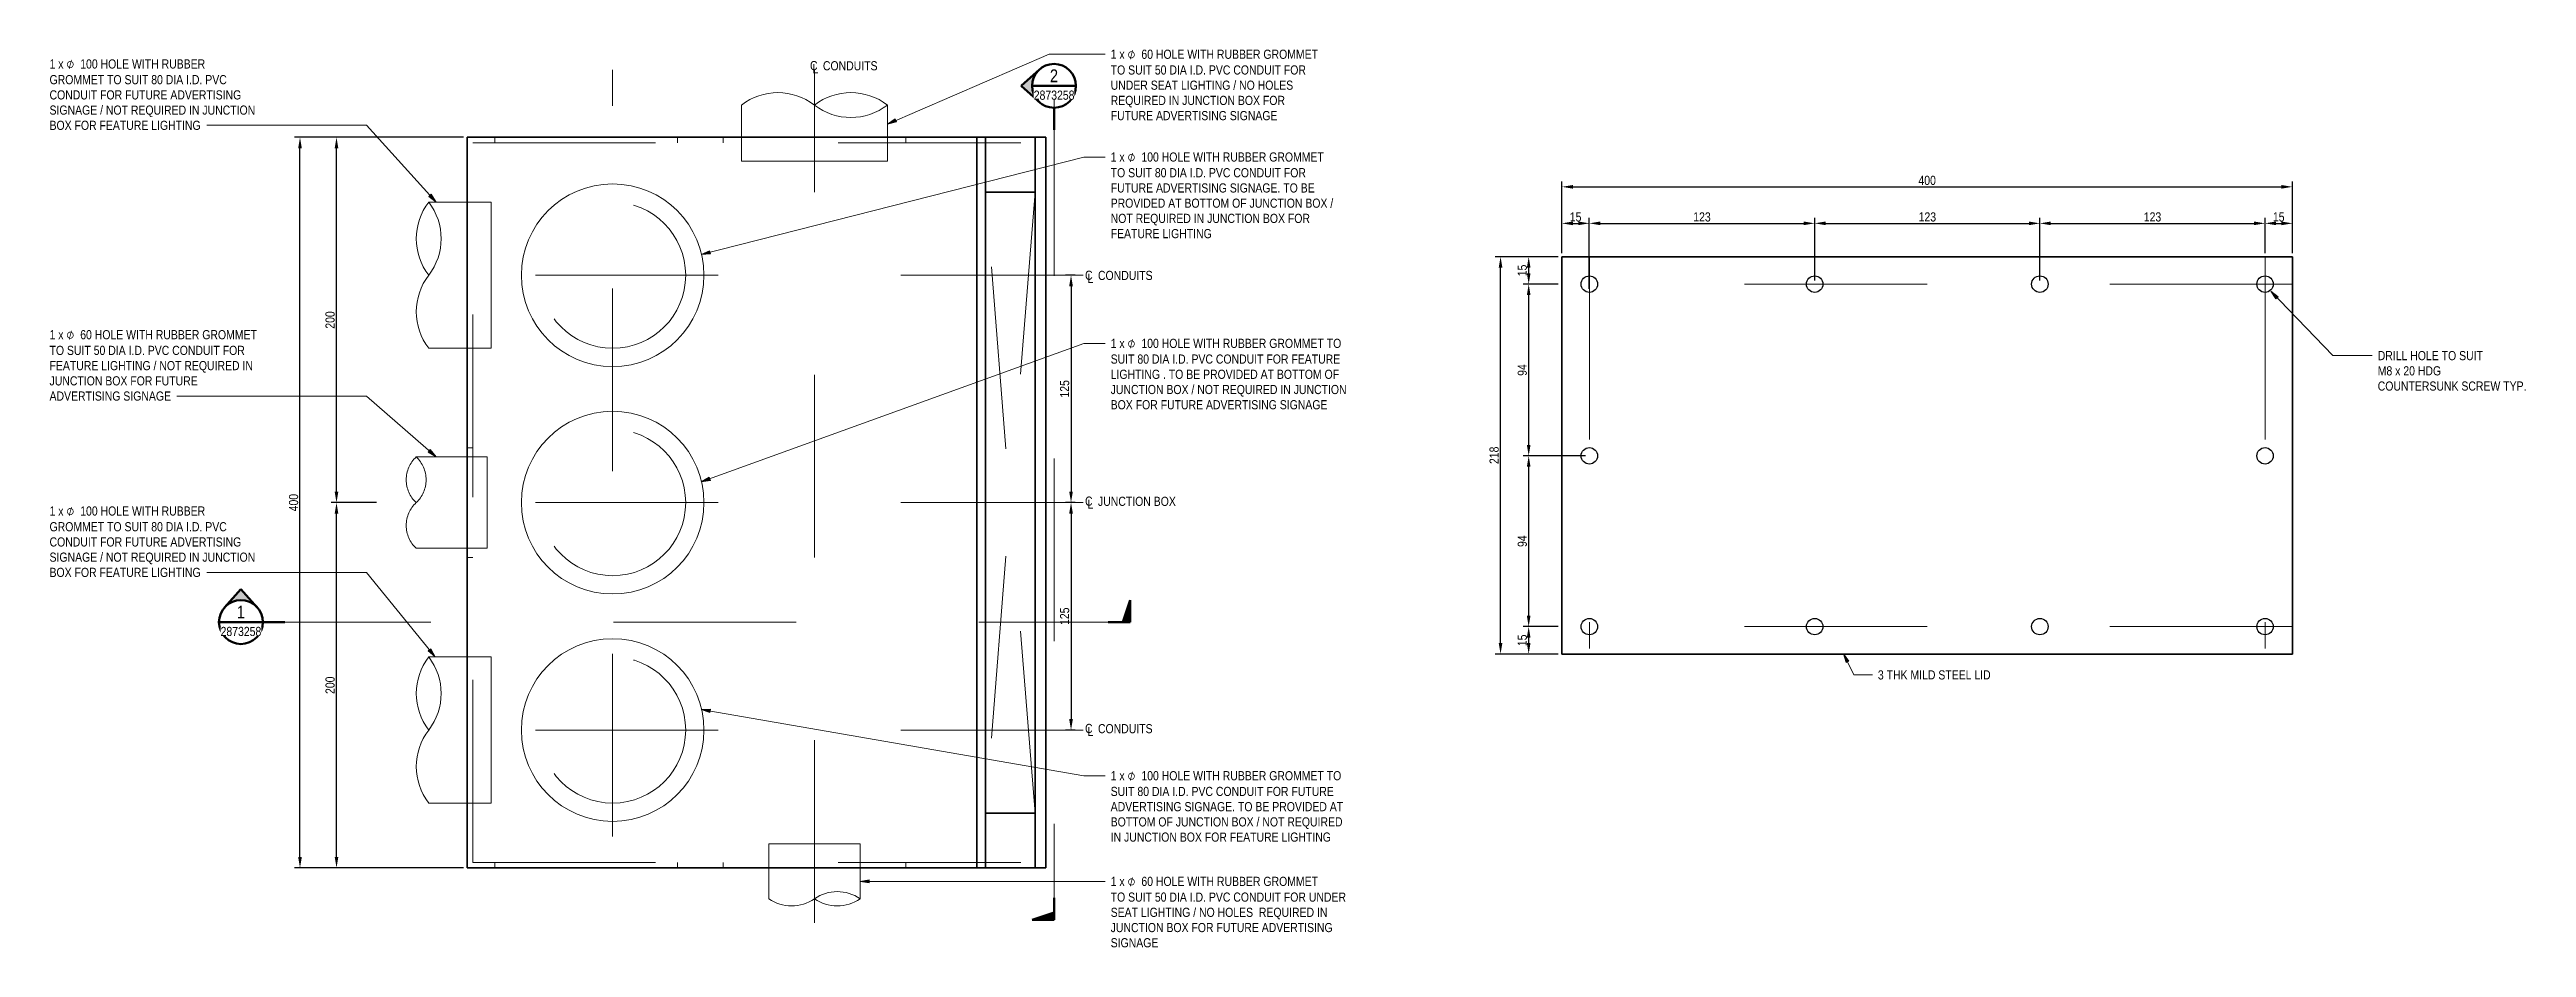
# Model space of a CAD drawing. Header units: metres. Extents: x 0.23 to 3.15, y 1.21 to 2.67.
# Drawn here: x 0.45 to 1.806, y 1.206 to 1.698 of the extents above; entities that cross this region are included whole.
import ezdxf

# ---------------------------------------------------------------- set-up
doc = ezdxf.new("R2010")
doc.units = ezdxf.units.M
for name, pattern in [('Dot_Section Line', [0.02, 0, -0.02]), ('JacobsCenter', [0.015, 0.009, -0.0015, 0.003, -0.0015]), ('JacobsDash', [0.0045, 0.003, -0.0015])]:
    doc.linetypes.add(name, pattern=pattern)
doc.layers.get('Defpoints').update_dxf_attribs({"color": 41})
for name, color, linetype, lineweight in [('A-ANNO-DIMS', 7, 'Continuous', 9), ('A-ANNO-NOTE', 7, 'Continuous', 9), ('A-DETL', 7, 'Continuous', 13), ('G-ANNO-SYMB', 7, 'Continuous', 9), ('G-ANNO-TEXT', 7, 'Continuous', 9)]:
    doc.layers.add(name, color=color, linetype=linetype, lineweight=lineweight)
doc.styles.add('Arial Narrow_1', font='ARIALN.TTF', dxfattribs={"height": 0.005})
doc.styles.add('Arial Narrow_2', font='ARIALN.TTF', dxfattribs={"height": 0.0025})
doc.styles.add('Arial Narrow_3', font='ARIALN.TTF', dxfattribs={"height": 0.007})
doc.styles.add('Segoe UI Symbol', font='seguisym.ttf', dxfattribs={"height": 0.005})
doc.dimstyles.new('____ddd____', dxfattribs={"dimscale": 0.3048, "dimtxt": 0.005117, "dimasz": 0.019685, "dimexe": 0.009843, "dimexo": 0.006562, "dimgap": 0.003281, "dimtad": 1, "dimdec": 0, "dimlfac": 1000, "dimzin": 0, "dimdsep": 46, "dimtxsty": 'Arial Narrow_1', "dimsah": 1, "dimcen": 0.09, "dimaunit": 1, "dimadec": 4, "dimazin": 0, "dimtfac": 1, "dimtdec": 4, "dimtix": 1, "dimtmove": 0, "dimatfit": 3, "dimfxl": 1, "dimtvp": 1, "dimtolj": 1, "dimtzin": 0, "dimarcsym": 2})

msp = doc.modelspace()

# ---------------------------------------------------------------- texts
at = {"layer": 'G-ANNO-TEXT', "char_height": 0.005, "attachment_point": 1, "style": 'Arial Narrow_1', "bg_fill": 3, "box_fill_scale": 1, "bg_fill_color": 256, "bg_fill_true_color": 13158600, "bg_fill_transparency": 0}
for insert in [(0.4501574, 1.6922775), (0.4501574, 1.5440478), (0.4501574, 1.4475086)]:
    msp.add_mtext('1 x ', dxfattribs=dict(at, insert=insert))

# ---------------------------------------------------------------- blocks, each defined once
blk = doc.blocks.new('DIMBLOCK1-DRG-2873258 - PLAN ON JUNCTION BOX')
at = {"layer": 'A-ANNO-DIMS', "color": 0, "lineweight": -2, "transparency": 16777216}
for p, q in [((0.6769, 1.6496), (0.5843, 1.6496)), ((0.5873, 1.2556), (0.5873, 1.6436)), ((0.6769, 1.2496), (0.5843, 1.2496))]:
    blk.add_line(p, q, dxfattribs=at)
at = {"layer": 'A-ANNO-DIMS', "color": 0, "transparency": 16777216}
for points in [[(0.5863, 1.6436), (0.5883, 1.6436), (0.5873, 1.6496)], [(0.5863, 1.2556), (0.5883, 1.2556), (0.5873, 1.2496)]]:
    blk.add_solid(points, dxfattribs=at)
at = {"layer": 'Defpoints', "color": 0, "transparency": 16777216}
for p in [(0.5873, 1.6496), (0.6789, 1.6496), (0.6789, 1.2496)]:
    blk.add_point(p, dxfattribs=at)
at = {"layer": 'A-ANNO-DIMS', "color": 0, "transparency": 16777216, "insert": (0.5838, 1.4496), "char_height": 0.005, "width": 0.011404, "attachment_point": 5, "rotation": 90, "style": 'Arial Narrow_1'}
blk.add_mtext('\\A1;400', dxfattribs=at)
blk = doc.blocks.new('DIMBLOCK2-DRG-2873258 - PLAN ON JUNCTION BOX')
at = {"layer": 'A-ANNO-DIMS', "color": 0, "lineweight": -2, "transparency": 16777216}
for p, q in [((0.6292, 1.4496), (0.6043, 1.4496)), ((0.6073, 1.2556), (0.6073, 1.4436)), ((0.6769, 1.2496), (0.6043, 1.2496))]:
    blk.add_line(p, q, dxfattribs=at)
at = {"layer": 'A-ANNO-DIMS', "color": 0, "transparency": 16777216}
for points in [[(0.6063, 1.4436), (0.6083, 1.4436), (0.6073, 1.4496)], [(0.6063, 1.2556), (0.6083, 1.2556), (0.6073, 1.2496)]]:
    blk.add_solid(points, dxfattribs=at)
at = {"layer": 'Defpoints', "color": 0, "transparency": 16777216}
for p in [(0.6073, 1.4496), (0.6312, 1.4496), (0.6789, 1.2496)]:
    blk.add_point(p, dxfattribs=at)
at = {"layer": 'A-ANNO-DIMS', "color": 0, "transparency": 16777216, "insert": (0.6038, 1.3496), "char_height": 0.005, "width": 0.011404, "attachment_point": 5, "rotation": 90, "style": 'Arial Narrow_1'}
blk.add_mtext('\\A1;200', dxfattribs=at)
blk = doc.blocks.new('DIMBLOCK3-DRG-2873258 - PLAN ON JUNCTION BOX')
at = {"layer": 'A-ANNO-DIMS', "color": 0, "lineweight": -2, "transparency": 16777216}
for p, q in [((0.6769, 1.6496), (0.6043, 1.6496)), ((0.6073, 1.4556), (0.6073, 1.6436)), ((0.6292, 1.4496), (0.6043, 1.4496))]:
    blk.add_line(p, q, dxfattribs=at)
at = {"layer": 'A-ANNO-DIMS', "color": 0, "transparency": 16777216}
for points in [[(0.6063, 1.6436), (0.6083, 1.6436), (0.6073, 1.6496)], [(0.6063, 1.4556), (0.6083, 1.4556), (0.6073, 1.4496)]]:
    blk.add_solid(points, dxfattribs=at)
at = {"layer": 'Defpoints', "color": 0, "transparency": 16777216}
for p in [(0.6073, 1.6496), (0.6789, 1.6496), (0.6312, 1.4496)]:
    blk.add_point(p, dxfattribs=at)
at = {"layer": 'A-ANNO-DIMS', "color": 0, "transparency": 16777216, "insert": (0.6038, 1.5496), "char_height": 0.005, "width": 0.011404, "attachment_point": 5, "rotation": 90, "style": 'Arial Narrow_1'}
blk.add_mtext('\\A1;200', dxfattribs=at)
blk = doc.blocks.new('CS_Annot_Centreline Symbol4 - CS_Annot_Centreline Symbol-6057300-DRG-2873258 - PLAN ON JUNCTION BOX')
at = {"layer": 'A-ANNO-NOTE', "char_height": 0.0025, "attachment_point": 1, "style": 'Arial Narrow_2'}
for s, insert, width in [('C  ', (-0.00109, 0.00476), 0.0044093), ('L', (-0.00041, 0.00392), 0.0019241)]:
    blk.add_mtext(s, dxfattribs=dict(at, insert=insert, width=width))
blk = doc.blocks.new('DIMBLOCK4-DRG-2873258 - PLAN ON JUNCTION BOX')
at = {"layer": 'A-ANNO-DIMS', "color": 0, "lineweight": -2, "transparency": 16777216}
for p, q in [((1.0118, 1.5741), (1.0065, 1.5741)), ((1.0095, 1.5681), (1.0095, 1.4556)), ((1.0118, 1.4496), (1.0065, 1.4496))]:
    blk.add_line(p, q, dxfattribs=at)
at = {"layer": 'A-ANNO-DIMS', "color": 0, "transparency": 16777216}
for points in [[(1.0085, 1.5681), (1.0105, 1.5681), (1.0095, 1.5741)], [(1.0085, 1.4556), (1.0105, 1.4556), (1.0095, 1.4496)]]:
    blk.add_solid(points, dxfattribs=at)
at = {"layer": 'Defpoints', "color": 0, "transparency": 16777216}
for p in [(1.0138, 1.5741), (1.0095, 1.4496), (1.0138, 1.4496)]:
    blk.add_point(p, dxfattribs=at)
at = {"layer": 'A-ANNO-DIMS', "color": 0, "transparency": 16777216, "insert": (1.006, 1.5119), "char_height": 0.005, "width": 0.011404, "attachment_point": 5, "rotation": 90, "style": 'Arial Narrow_1'}
blk.add_mtext('\\A1;125', dxfattribs=at)
blk = doc.blocks.new('DIMBLOCK5-DRG-2873258 - PLAN ON JUNCTION BOX')
at = {"layer": 'A-ANNO-DIMS', "color": 0, "lineweight": -2, "transparency": 16777216}
for p, q in [((1.0118, 1.4496), (1.0065, 1.4496)), ((1.0095, 1.4436), (1.0095, 1.3311)), ((1.0118, 1.3251), (1.0065, 1.3251))]:
    blk.add_line(p, q, dxfattribs=at)
at = {"layer": 'A-ANNO-DIMS', "color": 0, "transparency": 16777216}
for points in [[(1.0085, 1.4436), (1.0105, 1.4436), (1.0095, 1.4496)], [(1.0085, 1.3311), (1.0105, 1.3311), (1.0095, 1.3251)]]:
    blk.add_solid(points, dxfattribs=at)
at = {"layer": 'Defpoints', "color": 0, "transparency": 16777216}
for p in [(1.0138, 1.4496), (1.0095, 1.3251), (1.0138, 1.3251)]:
    blk.add_point(p, dxfattribs=at)
at = {"layer": 'A-ANNO-DIMS', "color": 0, "transparency": 16777216, "insert": (1.006, 1.3874), "char_height": 0.005, "width": 0.011404, "attachment_point": 5, "rotation": 90, "style": 'Arial Narrow_1'}
blk.add_mtext('\\A1;125', dxfattribs=at)
blk = doc.blocks.new('Drafting View - sectionTail-4870194-DRG-2873258 - PLAN ON JUNCTION BOX')
at = {"layer": 'G-ANNO-SYMB'}
blk.add_hatch(color=256, dxfattribs=at).paths.add_polyline_path([(-0.006, 0.006), (-0.004, 0), (-0.006, 0)])
at = {"layer": 'G-ANNO-SYMB', "lineweight": 50}
for p, q in [((-0.006, 0.006), (-0.006, 0)), ((-0.004, 0), (-0.006, 0.006)), ((-0.006, 0), (-0.004, 0)), ((-0.006, 0), (0, 0))]:
    blk.add_line(p, q, dxfattribs=at)
blk = doc.blocks.new('Drafting View - SectionHead-4898858-DRG-2873258 - PLAN ON JUNCTION BOX')
at = {"layer": 'G-ANNO-SYMB'}
h = blk.add_hatch(color=256, dxfattribs=at)
edge = h.paths.add_edge_path()
edge.add_line((-0.002, 0.009), (0.00247, 0.004))
edge.add_arc((-0.002, 0), 0.006, 41.82771, 138.17229)
edge.add_line((-0.00647, 0.004), (-0.002, 0.009))
at = {"layer": 'G-ANNO-SYMB', "lineweight": 50}
for p, q in [((-0.002, 0.009), (-0.00647, 0.004)), ((0.00247, 0.004), (-0.002, 0.009)), ((0.004, 0), (0.01, 0))]:
    blk.add_line(p, q, dxfattribs=at)
for start, end in [(360, 180), (180, 360)]:
    blk.add_arc((-0.002, 0), 0.006, start, end, dxfattribs=at)
blk = doc.blocks.new('DIMBLOCK6-DRG-2873258 - ELEVATION ON JUNCTION BOX LID')
at = {"layer": 'A-ANNO-DIMS', "color": 0, "lineweight": -2, "transparency": 16777216}
for p, q in [((1.2783, 1.5862), (1.2783, 1.6255)), ((1.2843, 1.6225), (1.6723, 1.6225)), ((1.6783, 1.5862), (1.6783, 1.6255))]:
    blk.add_line(p, q, dxfattribs=at)
at = {"layer": 'A-ANNO-DIMS', "color": 0, "transparency": 16777216}
for points in [[(1.2843, 1.6235), (1.2843, 1.6215), (1.2783, 1.6225)], [(1.6723, 1.6235), (1.6723, 1.6215), (1.6783, 1.6225)]]:
    blk.add_solid(points, dxfattribs=at)
at = {"layer": 'Defpoints', "color": 0, "transparency": 16777216}
for p in [(1.6783, 1.6225), (1.2783, 1.5842), (1.6783, 1.5842)]:
    blk.add_point(p, dxfattribs=at)
at = {"layer": 'A-ANNO-DIMS', "color": 0, "transparency": 16777216, "insert": (1.4783, 1.626), "char_height": 0.005, "width": 0.011404, "attachment_point": 5, "style": 'Arial Narrow_1'}
blk.add_mtext('\\A1;400', dxfattribs=at)
blk = doc.blocks.new('DIMBLOCK7-DRG-2873258 - ELEVATION ON JUNCTION BOX LID')
at = {"layer": 'A-ANNO-DIMS', "color": 0, "lineweight": -2, "transparency": 16777216}
for p, q in [((1.2763, 1.5842), (1.2417, 1.5842)), ((1.2447, 1.3727), (1.2447, 1.5782)), ((1.2763, 1.3667), (1.2417, 1.3667))]:
    blk.add_line(p, q, dxfattribs=at)
at = {"layer": 'A-ANNO-DIMS', "color": 0, "transparency": 16777216}
for points in [[(1.2437, 1.5782), (1.2457, 1.5782), (1.2447, 1.5842)], [(1.2437, 1.3727), (1.2457, 1.3727), (1.2447, 1.3667)]]:
    blk.add_solid(points, dxfattribs=at)
at = {"layer": 'Defpoints', "color": 0, "transparency": 16777216}
for p in [(1.2447, 1.5842), (1.2783, 1.5842), (1.2783, 1.3667)]:
    blk.add_point(p, dxfattribs=at)
at = {"layer": 'A-ANNO-DIMS', "color": 0, "transparency": 16777216, "insert": (1.2412, 1.4755), "char_height": 0.005, "width": 0.011404, "attachment_point": 5, "rotation": 90, "style": 'Arial Narrow_1'}
blk.add_mtext('\\A1;218', dxfattribs=at)
blk = doc.blocks.new('DIMBLOCK8-DRG-2873258 - ELEVATION ON JUNCTION BOX LID')
at = {"layer": 'A-ANNO-DIMS', "color": 0, "lineweight": -2, "transparency": 16777216}
for p, q in [((1.2933, 1.5667), (1.2933, 1.6055)), ((1.2993, 1.6025), (1.4107, 1.6025)), ((1.4167, 1.5712), (1.4167, 1.6055))]:
    blk.add_line(p, q, dxfattribs=at)
at = {"layer": 'A-ANNO-DIMS', "color": 0, "transparency": 16777216}
for points in [[(1.2993, 1.6035), (1.2993, 1.6015), (1.2933, 1.6025)], [(1.4107, 1.6035), (1.4107, 1.6015), (1.4167, 1.6025)]]:
    blk.add_solid(points, dxfattribs=at)
at = {"layer": 'Defpoints', "color": 0, "transparency": 16777216}
for p in [(1.4167, 1.6025), (1.2933, 1.5647), (1.4167, 1.5692)]:
    blk.add_point(p, dxfattribs=at)
at = {"layer": 'A-ANNO-DIMS', "color": 0, "transparency": 16777216, "insert": (1.355, 1.606), "char_height": 0.005, "width": 0.011404, "attachment_point": 5, "style": 'Arial Narrow_1'}
blk.add_mtext('\\A1;123', dxfattribs=at)
blk = doc.blocks.new('DIMBLOCK9-DRG-2873258 - ELEVATION ON JUNCTION BOX LID')
at = {"layer": 'A-ANNO-DIMS', "color": 0, "lineweight": -2, "transparency": 16777216}
for p, q in [((1.4167, 1.5712), (1.4167, 1.6055)), ((1.4227, 1.6025), (1.534, 1.6025)), ((1.54, 1.5712), (1.54, 1.6055))]:
    blk.add_line(p, q, dxfattribs=at)
at = {"layer": 'A-ANNO-DIMS', "color": 0, "transparency": 16777216}
for points in [[(1.4227, 1.6035), (1.4227, 1.6015), (1.4167, 1.6025)], [(1.534, 1.6035), (1.534, 1.6015), (1.54, 1.6025)]]:
    blk.add_solid(points, dxfattribs=at)
at = {"layer": 'Defpoints', "color": 0, "transparency": 16777216}
for p in [(1.54, 1.6025), (1.4167, 1.5692), (1.54, 1.5692)]:
    blk.add_point(p, dxfattribs=at)
at = {"layer": 'A-ANNO-DIMS', "color": 0, "transparency": 16777216, "insert": (1.4784, 1.606), "char_height": 0.005, "width": 0.011404, "attachment_point": 5, "style": 'Arial Narrow_1'}
blk.add_mtext('\\A1;123', dxfattribs=at)
blk = doc.blocks.new('DIMBLOCK10-DRG-2873258 - ELEVATION ON JUNCTION BOX LID')
at = {"layer": 'A-ANNO-DIMS', "color": 0, "lineweight": -2, "transparency": 16777216}
for p, q in [((1.54, 1.5712), (1.54, 1.6055)), ((1.546, 1.6025), (1.6573, 1.6025)), ((1.6633, 1.5862), (1.6633, 1.6055))]:
    blk.add_line(p, q, dxfattribs=at)
at = {"layer": 'A-ANNO-DIMS', "color": 0, "transparency": 16777216}
for points in [[(1.546, 1.6035), (1.546, 1.6015), (1.54, 1.6025)], [(1.6573, 1.6035), (1.6573, 1.6015), (1.6633, 1.6025)]]:
    blk.add_solid(points, dxfattribs=at)
at = {"layer": 'Defpoints', "color": 0, "transparency": 16777216}
for p in [(1.6633, 1.6025), (1.6633, 1.5842), (1.54, 1.5692)]:
    blk.add_point(p, dxfattribs=at)
at = {"layer": 'A-ANNO-DIMS', "color": 0, "transparency": 16777216, "insert": (1.6017, 1.606), "char_height": 0.005, "width": 0.011404, "attachment_point": 5, "style": 'Arial Narrow_1'}
blk.add_mtext('\\A1;123', dxfattribs=at)
blk = doc.blocks.new('DIMBLOCK11-DRG-2873258 - ELEVATION ON JUNCTION BOX LID')
at = {"layer": 'A-ANNO-DIMS', "color": 0, "lineweight": -2, "transparency": 16777216}
for p, q in [((1.6633, 1.5862), (1.6633, 1.6055)), ((1.6693, 1.6025), (1.6723, 1.6025)), ((1.6783, 1.5862), (1.6783, 1.6055))]:
    blk.add_line(p, q, dxfattribs=at)
at = {"layer": 'A-ANNO-DIMS', "color": 0, "transparency": 16777216}
for points in [[(1.6693, 1.6035), (1.6693, 1.6015), (1.6633, 1.6025)], [(1.6723, 1.6035), (1.6723, 1.6015), (1.6783, 1.6025)]]:
    blk.add_solid(points, dxfattribs=at)
at = {"layer": 'Defpoints', "color": 0, "transparency": 16777216}
for p in [(1.6783, 1.6025), (1.6633, 1.5842), (1.6783, 1.5842)]:
    blk.add_point(p, dxfattribs=at)
at = {"layer": 'A-ANNO-DIMS', "color": 0, "transparency": 16777216, "insert": (1.6708, 1.606), "char_height": 0.005, "width": 0.007603, "attachment_point": 5, "style": 'Arial Narrow_1'}
blk.add_mtext('\\A1;15', dxfattribs=at)
blk = doc.blocks.new('DIMBLOCK12-DRG-2873258 - ELEVATION ON JUNCTION BOX LID')
at = {"layer": 'A-ANNO-DIMS', "color": 0, "lineweight": -2, "transparency": 16777216}
for p, q in [((1.2783, 1.5862), (1.2783, 1.6055)), ((1.2843, 1.6025), (1.2873, 1.6025)), ((1.2933, 1.5862), (1.2933, 1.6055))]:
    blk.add_line(p, q, dxfattribs=at)
at = {"layer": 'A-ANNO-DIMS', "color": 0, "transparency": 16777216}
for points in [[(1.2843, 1.6035), (1.2843, 1.6015), (1.2783, 1.6025)], [(1.2873, 1.6035), (1.2873, 1.6015), (1.2933, 1.6025)]]:
    blk.add_solid(points, dxfattribs=at)
at = {"layer": 'Defpoints', "color": 0, "transparency": 16777216}
for p in [(1.2933, 1.6025), (1.2783, 1.5842), (1.2933, 1.5842)]:
    blk.add_point(p, dxfattribs=at)
at = {"layer": 'A-ANNO-DIMS', "color": 0, "transparency": 16777216, "insert": (1.2858, 1.606), "char_height": 0.005, "width": 0.007603, "attachment_point": 5, "style": 'Arial Narrow_1'}
blk.add_mtext('\\A1;15', dxfattribs=at)
blk = doc.blocks.new('DIMBLOCK13-DRG-2873258 - ELEVATION ON JUNCTION BOX LID')
at = {"layer": 'A-ANNO-DIMS', "color": 0, "lineweight": -2, "transparency": 16777216}
for p, q in [((1.2763, 1.3817), (1.2571, 1.3817)), ((1.2601, 1.3727), (1.2601, 1.3757)), ((1.2763, 1.3667), (1.2571, 1.3667))]:
    blk.add_line(p, q, dxfattribs=at)
at = {"layer": 'A-ANNO-DIMS', "color": 0, "transparency": 16777216}
for points in [[(1.2591, 1.3757), (1.2611, 1.3757), (1.2601, 1.3817)], [(1.2591, 1.3727), (1.2611, 1.3727), (1.2601, 1.3667)]]:
    blk.add_solid(points, dxfattribs=at)
at = {"layer": 'Defpoints', "color": 0, "transparency": 16777216}
for p in [(1.2601, 1.3817), (1.2783, 1.3817), (1.2783, 1.3667)]:
    blk.add_point(p, dxfattribs=at)
at = {"layer": 'A-ANNO-DIMS', "color": 0, "transparency": 16777216, "insert": (1.2566, 1.3742), "char_height": 0.005, "width": 0.007603, "attachment_point": 5, "rotation": 90, "style": 'Arial Narrow_1'}
blk.add_mtext('\\A1;15', dxfattribs=at)
blk = doc.blocks.new('DIMBLOCK14-DRG-2873258 - ELEVATION ON JUNCTION BOX LID')
at = {"layer": 'A-ANNO-DIMS', "color": 0, "lineweight": -2, "transparency": 16777216}
for p, q in [((1.2913, 1.4752), (1.2571, 1.4752)), ((1.2601, 1.3877), (1.2601, 1.4692)), ((1.2763, 1.3817), (1.2571, 1.3817))]:
    blk.add_line(p, q, dxfattribs=at)
at = {"layer": 'A-ANNO-DIMS', "color": 0, "transparency": 16777216}
for points in [[(1.2591, 1.4692), (1.2611, 1.4692), (1.2601, 1.4752)], [(1.2591, 1.3877), (1.2611, 1.3877), (1.2601, 1.3817)]]:
    blk.add_solid(points, dxfattribs=at)
at = {"layer": 'Defpoints', "color": 0, "transparency": 16777216}
for p in [(1.2601, 1.4752), (1.2933, 1.4752), (1.2783, 1.3817)]:
    blk.add_point(p, dxfattribs=at)
at = {"layer": 'A-ANNO-DIMS', "color": 0, "transparency": 16777216, "insert": (1.2566, 1.4285), "char_height": 0.005, "width": 0.007603, "attachment_point": 5, "rotation": 90, "style": 'Arial Narrow_1'}
blk.add_mtext('\\A1;94', dxfattribs=at)
blk = doc.blocks.new('DIMBLOCK15-DRG-2873258 - ELEVATION ON JUNCTION BOX LID')
at = {"layer": 'A-ANNO-DIMS', "color": 0, "lineweight": -2, "transparency": 16777216}
for p, q in [((1.2763, 1.5692), (1.2571, 1.5692)), ((1.2601, 1.4812), (1.2601, 1.5632)), ((1.2913, 1.4752), (1.2571, 1.4752))]:
    blk.add_line(p, q, dxfattribs=at)
at = {"layer": 'A-ANNO-DIMS', "color": 0, "transparency": 16777216}
for points in [[(1.2591, 1.5632), (1.2611, 1.5632), (1.2601, 1.5692)], [(1.2591, 1.4812), (1.2611, 1.4812), (1.2601, 1.4752)]]:
    blk.add_solid(points, dxfattribs=at)
at = {"layer": 'Defpoints', "color": 0, "transparency": 16777216}
for p in [(1.2601, 1.5692), (1.2783, 1.5692), (1.2933, 1.4752)]:
    blk.add_point(p, dxfattribs=at)
at = {"layer": 'A-ANNO-DIMS', "color": 0, "transparency": 16777216, "insert": (1.2566, 1.5222), "char_height": 0.005, "width": 0.007603, "attachment_point": 5, "rotation": 90, "style": 'Arial Narrow_1'}
blk.add_mtext('\\A1;94', dxfattribs=at)
blk = doc.blocks.new('DIMBLOCK16-DRG-2873258 - ELEVATION ON JUNCTION BOX LID')
at = {"layer": 'A-ANNO-DIMS', "color": 0, "lineweight": -2, "transparency": 16777216}
for p, q in [((1.2763, 1.5842), (1.2571, 1.5842)), ((1.2601, 1.5752), (1.2601, 1.5782)), ((1.2763, 1.5692), (1.2571, 1.5692))]:
    blk.add_line(p, q, dxfattribs=at)
at = {"layer": 'A-ANNO-DIMS', "color": 0, "transparency": 16777216}
for points in [[(1.2591, 1.5782), (1.2611, 1.5782), (1.2601, 1.5842)], [(1.2591, 1.5752), (1.2611, 1.5752), (1.2601, 1.5692)]]:
    blk.add_solid(points, dxfattribs=at)
at = {"layer": 'Defpoints', "color": 0, "transparency": 16777216}
for p in [(1.2601, 1.5842), (1.2783, 1.5842), (1.2783, 1.5692)]:
    blk.add_point(p, dxfattribs=at)
at = {"layer": 'A-ANNO-DIMS', "color": 0, "transparency": 16777216, "insert": (1.2566, 1.5767), "char_height": 0.005, "width": 0.007603, "attachment_point": 5, "rotation": 90, "style": 'Arial Narrow_1'}
blk.add_mtext('\\A1;15', dxfattribs=at)

# ---------------------------------------------------------------- dimensions: what is measured, and where the dimension line sits
at = {"layer": 'A-ANNO-DIMS'}
for base, p1, p2, override, picture, middle in [((0.5873444, 1.6496042), (0.678926, 1.2496042), (0.678926, 1.6496042), {"dimpost": '<>', "dimfxl": 0.4}, 'DIMBLOCK1-DRG-2873258 - PLAN ON JUNCTION BOX', (0.5837915, 1.4496042)), ((0.6073444, 1.6496042), (0.6312313, 1.4496042), (0.678926, 1.6496042), {"dimpost": '<>', "dimfxl": 0.205608}, 'DIMBLOCK3-DRG-2873258 - PLAN ON JUNCTION BOX', (0.6037915, 1.5496042)), ((1.0095190562, 1.4496041879), (1.0137616969, 1.5741041879), (1.0137616969, 1.4496041879), {"dimpost": '<>', "dimfxl": 0.1245}, 'DIMBLOCK4-DRG-2873258 - PLAN ON JUNCTION BOX', (1.0059661913, 1.5118541879)), ((1.2447463245, 1.584219117), (1.2783172095, 1.366719117), (1.2783172095, 1.584219117), {"dimpost": '<>', "dimfxl": 0.2175}, 'DIMBLOCK7-DRG-2873258 - ELEVATION ON JUNCTION BOX LID', (1.2411934595, 1.475469117)), ((1.2601256, 1.5842191), (1.2783172, 1.5692191), (1.2783172, 1.5842191), {"dimpost": '<>', "dimfxl": 0.015}, 'DIMBLOCK16-DRG-2873258 - ELEVATION ON JUNCTION BOX LID', (1.2565727, 1.5767191)), ((1.2601256, 1.5692191), (1.2933172, 1.4752191), (1.2783172, 1.5692191), {"dimpost": '<>', "dimfxl": 0.095189}, 'DIMBLOCK15-DRG-2873258 - ELEVATION ON JUNCTION BOX LID', (1.2565727, 1.5222191)), ((1.2601255759, 1.475219117), (1.2783172095, 1.381719117), (1.2933172095, 1.475219117), {"dimpost": '<>', "dimfxl": 0.094696}, 'DIMBLOCK14-DRG-2873258 - ELEVATION ON JUNCTION BOX LID', (1.2565727109, 1.428469117)), ((0.6073444, 1.4496042), (0.678926, 1.2496042), (0.6312313, 1.4496042), {"dimpost": '<>', "dimfxl": 0.205608}, 'DIMBLOCK2-DRG-2873258 - PLAN ON JUNCTION BOX', (0.6037915, 1.3496042)), ((1.0095190562, 1.3251041879), (1.0137616969, 1.4496041879), (1.0137616969, 1.3251041879), {"dimpost": '<>', "dimfxl": 0.1245}, 'DIMBLOCK5-DRG-2873258 - PLAN ON JUNCTION BOX', (1.0059661913, 1.3873541879)), ((1.2601256, 1.3817191), (1.2783172, 1.3667191), (1.2783172, 1.3817191), {"dimpost": '<>', "dimfxl": 0.015}, 'DIMBLOCK13-DRG-2873258 - ELEVATION ON JUNCTION BOX LID', (1.2565727, 1.3742191))]:
    dim = msp.add_linear_dim(base=base, p1=p1, p2=p2, angle=90, dimstyle='____ddd____', override=override, dxfattribs=at)
    dim.commit()
    dim.dimension.update_dxf_attribs({"geometry": picture, "text_midpoint": middle})
for base, p1, p2, override, picture, middle in [((1.6783172, 1.6224536), (1.2783172, 1.5842191), (1.6783172, 1.5842191), {"dimpost": '<>', "dimfxl": 0.4}, 'DIMBLOCK6-DRG-2873258 - ELEVATION ON JUNCTION BOX LID', (1.4783172, 1.6260065)), ((1.2933172, 1.6024536), (1.2783172, 1.5842191), (1.2933172, 1.5842191), {"dimpost": '<>', "dimfxl": 0.015}, 'DIMBLOCK12-DRG-2873258 - ELEVATION ON JUNCTION BOX LID', (1.2858172, 1.6060065)), ((1.4167172, 1.6024536), (1.2933172, 1.5647191), (1.4167172, 1.5692191), {"dimpost": '<>', "dimfxl": 0.123482}, 'DIMBLOCK8-DRG-2873258 - ELEVATION ON JUNCTION BOX LID', (1.3550172, 1.6060065)), ((1.5400172, 1.6024536), (1.4167172, 1.5692191), (1.5400172, 1.5692191), {"dimpost": '<>', "dimfxl": 0.1233}, 'DIMBLOCK9-DRG-2873258 - ELEVATION ON JUNCTION BOX LID', (1.4783672, 1.6060065)), ((1.6633172, 1.6024536), (1.5400172, 1.5692191), (1.6633172, 1.5842191), {"dimpost": '<>', "dimfxl": 0.124209}, 'DIMBLOCK10-DRG-2873258 - ELEVATION ON JUNCTION BOX LID', (1.6016672, 1.6060065)), ((1.6783172, 1.6024536), (1.6633172, 1.5842191), (1.6783172, 1.5842191), {"dimpost": '<>', "dimfxl": 0.015}, 'DIMBLOCK11-DRG-2873258 - ELEVATION ON JUNCTION BOX LID', (1.6708172, 1.6060065))]:
    dim = msp.add_linear_dim(base=base, p1=p1, p2=p2, dimstyle='____ddd____', override=override, dxfattribs=at)
    dim.commit()
    dim.dimension.update_dxf_attribs({"geometry": picture, "text_midpoint": middle})

# ---------------------------------------------------------------- hatches: boundary and pattern name
at = {"layer": 'G-ANNO-TEXT'}
for points in [[(0.9089878, 1.6568542), (0.9139275, 1.6580276), (0.9132282, 1.6596463)], [(0.6617941, 1.6141142), (0.6590967, 1.6184155), (0.6577882, 1.6172335)], [(0.8069965, 1.5854236), (0.8120593, 1.5858047), (0.8116237, 1.5875133)], [(1.6664246, 1.5653254), (1.6692659, 1.5611178), (1.6705337, 1.5623434)], [(0.6617941, 1.4746397), (0.6586153, 1.4785985), (0.657453, 1.4772726)], [(0.8069965, 1.4609236), (0.8119978, 1.4617978), (0.8113972, 1.4634557)], [(0.6613388, 1.3651635), (0.658872, 1.3696011), (0.657503, 1.3684898)], [(1.4324636, 1.3668899), (1.433866, 1.3620103), (1.4354503, 1.3627842)], [(0.8069965, 1.3364236), (0.8117722, 1.3347002), (0.8120737, 1.3364375)], [(0.894028, 1.2422263), (0.899028, 1.2413446), (0.899028, 1.2431079)]]:
    msp.add_hatch(color=256, dxfattribs=at).paths.add_polyline_path(points)

# ---------------------------------------------------------------- linework, layer by layer
at = {"layer": 'A-DETL', "linetype": 'JacobsCenter'}
for p, q in [((0.7585076, 1.2668613), (0.7585076, 1.6866041)), ((0.8689755, 1.2196042), (0.8689755, 1.6866041)), ((1.0162296, 1.5741042), (0.6412296, 1.5741042)), ((1.2933172, 1.5842191), (1.2933172, 1.3697191)), ((1.6633172, 1.5842191), (1.6633172, 1.3697191)), ((1.6783172, 1.5692191), (1.2783172, 1.5692191)), ((1.0162313, 1.4496042), (0.6312313, 1.4496042)), ((1.6783172, 1.3817191), (1.2783172, 1.3817191)), ((1.0162296, 1.3251042), (0.6362296, 1.3251042))]:
    msp.add_line(p, q, dxfattribs=at)
at = {"layer": 'A-DETL', "color": 143, "linetype": 'JacobsDash', "true_color": 0x78aac8}
for p, q in [((0.8289755, 1.6365125), (0.8289755, 1.6672663)), ((0.9089755, 1.6365125), (0.9089755, 1.6672663)), ((0.8289755, 1.6365125), (0.9089755, 1.6365125)), ((0.691926, 1.6141042), (0.6577992, 1.6141042)), ((0.691926, 1.5341042), (0.691926, 1.6141042)), ((0.691926, 1.5341042), (0.6577992, 1.5341042)), ((0.6897047, 1.4746042), (0.6509189, 1.4746042)), ((0.6897047, 1.4746042), (0.6897047, 1.4246042)), ((0.6897047, 1.4246042), (0.6509189, 1.4246042)), ((0.691926, 1.3651042), (0.6577992, 1.3651042)), ((0.691926, 1.2851042), (0.691926, 1.3651042)), ((0.691926, 1.2851042), (0.6577992, 1.2851042)), ((0.8439755, 1.2626959), (0.8939755, 1.2626959)), ((0.8439755, 1.2626959), (0.8439755, 1.2326959)), ((0.8939755, 1.2626959), (0.8939755, 1.2326959))]:
    msp.add_line(p, q, dxfattribs=at)
at = {"layer": 'A-DETL', "lineweight": 35}
for p, q in [((0.678926, 1.2496042), (0.678926, 1.6496042)), ((0.678926, 1.6496042), (0.9956613, 1.6496042)), ((0.9578737, 1.2496042), (0.9578737, 1.6496042)), ((0.9626283, 1.2496042), (0.9626283, 1.6496042)), ((0.9898437, 1.2496042), (0.9898437, 1.6496042)), ((0.9956613, 1.2496042), (0.9956613, 1.6496042)), ((0.9626283, 1.6196042), (0.9898437, 1.6196042)), ((1.2783172, 1.5842191), (1.2783172, 1.3667191)), ((1.6783172, 1.5842191), (1.2783172, 1.5842191)), ((1.6783172, 1.3667191), (1.6783172, 1.5842191)), ((1.2783172, 1.3667191), (1.6783172, 1.3667191)), ((0.9626283, 1.2796042), (0.9898437, 1.2796042)), ((0.678926, 1.2496042), (0.9956613, 1.2496042))]:
    msp.add_line(p, q, dxfattribs=at)
at = {"layer": 'A-DETL', "linetype": 'JacobsDash'}
for p, q in [((0.681926, 1.6466042), (0.9956613, 1.6466042)), ((0.681926, 1.2526042), (0.681926, 1.6466042)), ((0.6939755, 1.6466042), (0.6939755, 1.6496042)), ((0.7939755, 1.6466042), (0.7939755, 1.6496042)), ((0.8189755, 1.6466042), (0.8189755, 1.6496042)), ((0.9189755, 1.6466042), (0.9189755, 1.6496042)), ((0.681926, 1.4796042), (0.678926, 1.4796042)), ((0.681926, 1.4196042), (0.678926, 1.4196042)), ((0.681926, 1.2526042), (0.9956613, 1.2526042)), ((0.6939755, 1.2526042), (0.6939755, 1.2496042)), ((0.7939755, 1.2526042), (0.7939755, 1.2496042)), ((0.8189755, 1.2526042), (0.8189755, 1.2496042)), ((0.9189755, 1.2526042), (0.9189755, 1.2496042))]:
    msp.add_line(p, q, dxfattribs=at)
at = {"layer": 'A-DETL', "linetype": 'JacobsCenter', "lineweight": 9}
for p, q in [((0.9898437, 1.6196042), (0.9626283, 1.2796042)), ((0.9898437, 1.2796042), (0.9626283, 1.6196042))]:
    msp.add_line(p, q, dxfattribs=at)
at = {"layer": 'A-DETL'}
for centre in [(0.7585076, 1.5741042), (0.7585076, 1.4496042), (0.7585076, 1.3251042)]:
    msp.add_circle(centre, 0.05, dxfattribs=at)
at = {"layer": 'A-DETL', "color": 143, "linetype": 'JacobsDash', "true_color": 0x78aac8}
for centre in [(0.7585076, 1.5741042), (0.7585076, 1.4496042), (0.7585076, 1.3251042)]:
    msp.add_circle(centre, 0.04, dxfattribs=at)
at = {"layer": 'A-DETL', "lineweight": 25}
for centre in [(1.2933172, 1.5692191), (1.4167172, 1.5692191), (1.5400172, 1.5692191), (1.6633172, 1.5692191), (1.2933172, 1.4752191), (1.6633172, 1.4752191), (1.2933172, 1.3817191), (1.4167172, 1.3817191), (1.5400172, 1.3817191), (1.6633172, 1.3817191)]:
    msp.add_circle(centre, 0.0045, dxfattribs=at)
at = {"layer": 'A-DETL', "color": 143, "linetype": 'JacobsDash', "true_color": 0x78aac8}
for centre, radius, start, end in [((0.8489755, 1.6413407), 0.0327435, 52.3520573, 127.6479427), ((0.8889755, 1.6413407), 0.0327435, 52.3520573, 127.6479427), ((0.8889755, 1.6931919), 0.0327435, 232.3520573, 307.6479427), ((0.6837249, 1.5941042), 0.0327435, 142.3520573, 217.6479427), ((0.6318736, 1.5941042), 0.0327435, 322.3520573, 37.6479427), ((0.6837249, 1.5541042), 0.0327435, 142.3520573, 217.6479427), ((0.6625027, 1.4621042), 0.0170421, 132.821388, 227.178612), ((0.6393351, 1.4621042), 0.0170421, 312.821388, 47.178612), ((0.6625027, 1.4371042), 0.0170421, 132.821388, 227.178612), ((0.6837249, 1.3451042), 0.0327435, 142.3520573, 217.6479427), ((0.6318736, 1.3451042), 0.0327435, 322.3520573, 37.6479427), ((0.6837249, 1.3051042), 0.0327435, 142.3520573, 217.6479427), ((0.8814755, 1.2148387), 0.0217974, 55.0080288, 124.9919712), ((0.8564755, 1.2505531), 0.0217974, 235.0080288, 304.9919712), ((0.8814755, 1.2505531), 0.0217974, 235.0080288, 304.9919712)]:
    msp.add_arc(centre, radius, start, end, dxfattribs=at)
at = {"layer": 'G-ANNO-SYMB', "lineweight": 50}
for p, q in [((0.9881956, 1.6777928), (1.0121956, 1.6777928)), ((0.5429255, 1.3841693), (0.5669255, 1.3841693))]:
    msp.add_line(p, q, dxfattribs=at)
at = {"layer": 'G-ANNO-SYMB', "color": 7, "linetype": 'Dot_Section Line', "true_color": 0xffffff}
for p, q in [((1.0001956, 1.6737928), (1.0001956, 1.2331847)), ((0.5589255, 1.3841693), (1.0298338, 1.3841693))]:
    msp.add_line(p, q, dxfattribs=at)
at = {"layer": 'G-ANNO-TEXT'}
for p, q in [((0.9974983, 1.695088), (1.0282102, 1.695088)), ((0.5686607, 1.6561755), (0.5362365, 1.6561755)), ((0.6237991, 1.6561755), (0.5686607, 1.6561755)), ((0.6617941, 1.6141142), (0.6237991, 1.6561755)), ((0.9132282, 1.6596463), (0.9089878, 1.6568542)), ((0.9089878, 1.6568542), (0.9139275, 1.6580276)), ((0.9139275, 1.6580276), (0.9132282, 1.6596463)), ((0.8069965, 1.5854236), (1.0164339, 1.6388258)), ((1.0164339, 1.6388258), (1.0282102, 1.6388258)), ((0.6590967, 1.6184155), (0.6577882, 1.6172335)), ((0.6577882, 1.6172335), (0.6617941, 1.6141142)), ((0.6617941, 1.6141142), (0.6590967, 1.6184155)), ((0.8116237, 1.5875133), (0.8069965, 1.5854236)), ((0.8120593, 1.5858047), (0.8116237, 1.5875133)), ((0.8069965, 1.5854236), (0.8120593, 1.5858047)), ((1.6664246, 1.5653254), (1.6692659, 1.5611178)), ((1.6705337, 1.5623434), (1.6664246, 1.5653254)), ((1.6664246, 1.5653254), (1.7004868, 1.5300912)), ((1.6692659, 1.5611178), (1.6705337, 1.5623434)), ((0.8069965, 1.4609236), (1.0164339, 1.5367998)), ((1.0164339, 1.5367998), (1.0282102, 1.5367998)), ((1.7004868, 1.5300912), (1.7220179, 1.5300912)), ((0.5686607, 1.5079457), (0.5198324, 1.5079457)), ((0.6237991, 1.5079457), (0.5686607, 1.5079457)), ((0.6617941, 1.4746397), (0.6237991, 1.5079457)), ((0.6586153, 1.4785985), (0.657453, 1.4772726)), ((0.6617941, 1.4746397), (0.6586153, 1.4785985)), ((0.657453, 1.4772726), (0.6617941, 1.4746397)), ((0.8113972, 1.4634557), (0.8069965, 1.4609236)), ((0.8069965, 1.4609236), (0.8119978, 1.4617978)), ((0.8119978, 1.4617978), (0.8113972, 1.4634557)), ((0.5686607, 1.4114065), (0.5362365, 1.4114065)), ((0.6237991, 1.4114065), (0.5686607, 1.4114065)), ((0.6613388, 1.3651635), (0.6237991, 1.4114065)), ((0.658872, 1.3696011), (0.657503, 1.3684898)), ((0.657503, 1.3684898), (0.6613388, 1.3651635)), ((0.6613388, 1.3651635), (0.658872, 1.3696011)), ((1.4324636, 1.3668899), (1.433866, 1.3620103)), ((1.4354503, 1.3627842), (1.4324636, 1.3668899)), ((1.4324636, 1.3668899), (1.4381285, 1.3552926)), ((1.433866, 1.3620103), (1.4354503, 1.3627842)), ((1.4381285, 1.3552926), (1.4483182, 1.3552926)), ((0.8120737, 1.3364375), (0.8069965, 1.3364236)), ((0.8069965, 1.3364236), (0.8117722, 1.3347002)), ((0.8069965, 1.3364236), (1.0164339, 1.3000815)), ((0.8117722, 1.3347002), (0.8120737, 1.3364375)), ((1.0164339, 1.3000815), (1.0282102, 1.3000815)), ((0.899028, 1.2431079), (0.894028, 1.2422263)), ((0.894028, 1.2422263), (0.899028, 1.2413446)), ((0.894028, 1.2422263), (1.0282102, 1.2422263)), ((0.899028, 1.2413446), (0.899028, 1.2431079))]:
    msp.add_line(p, q, dxfattribs=at)

# ---------------------------------------------------------------- block references
at = {"layer": 'A-ANNO-NOTE', "xscale": 2, "yscale": 2, "zscale": 2}
for p in [(0.868742, 1.6818628), (1.0193546, 1.5670774), (1.0193546, 1.4434002), (1.0193546, 1.3189325)]:
    msp.add_blockref('CS_Annot_Centreline Symbol4 - CS_Annot_Centreline Symbol-6057300-DRG-2873258 - PLAN ON JUNCTION BOX', p, dxfattribs=at)
at = {"layer": 'G-ANNO-SYMB', "lineweight": 50, "extrusion": (0, 0, -1), "xscale": 2, "yscale": 2, "zscale": 2, "rotation": 270.0000000000003}
msp.add_blockref('Drafting View - SectionHead-4898858-DRG-2873258 - PLAN ON JUNCTION BOX', (-1.0001956, 1.6737928), dxfattribs=at)
at = {"layer": 'G-ANNO-SYMB', "lineweight": 50, "xscale": 2, "yscale": 2, "zscale": 2}
msp.add_blockref('Drafting View - SectionHead-4898858-DRG-2873258 - PLAN ON JUNCTION BOX', (0.5589255, 1.3841693), dxfattribs=at)
at = {"layer": 'G-ANNO-SYMB', "lineweight": 50, "extrusion": (0, 0, -1), "xscale": 2, "yscale": 2, "zscale": 2}
msp.add_blockref('Drafting View - sectionTail-4870194-DRG-2873258 - PLAN ON JUNCTION BOX', (-1.0298338, 1.3841693), dxfattribs=at)
at = {"layer": 'G-ANNO-SYMB', "lineweight": 50, "xscale": 2, "yscale": 2, "zscale": 2, "rotation": 89.99999999999947}
msp.add_blockref('Drafting View - sectionTail-4870194-DRG-2873258 - PLAN ON JUNCTION BOX', (1.0001956, 1.2331847), dxfattribs=at)

msp.set_redraw_order([(e.dxf.handle, doc.entitydb.next_handle()) for e in msp.query("TEXT MTEXT ATTDEF DIMENSION ARC_DIMENSION")])  # texts and dimensions are drawn at this point

# ---------------------------------------------------------------- next in the draw order: texts
at = {"layer": 'A-ANNO-NOTE', "char_height": 0.005, "attachment_point": 1, "style": 'Arial Narrow_1', "bg_fill": 3, "box_fill_scale": 1, "bg_fill_color": 256, "bg_fill_true_color": 13158600, "bg_fill_transparency": 0}
for s, insert in [('CONDUITS', (0.8736424, 1.6912757)), ('CONDUITS', (1.0242549, 1.5764903)), ('JUNCTION BOX', (1.0242549, 1.452813)), ('CONDUITS', (1.0242549, 1.3283454))]:
    msp.add_mtext(s, dxfattribs=dict(at, insert=insert))
at = {"layer": 'G-ANNO-SYMB', "insert": (0.5526747, 1.3931632), "char_height": 0.007, "attachment_point": 1, "style": 'Arial Narrow_3', "bg_fill": 3, "box_fill_scale": 1, "bg_fill_color": 256, "bg_fill_transparency": 0}
msp.add_mtext('1', dxfattribs=at)
at = {"layer": 'G-ANNO-TEXT', "char_height": 0.005, "attachment_point": 1, "bg_fill": 3, "box_fill_scale": 1, "bg_fill_color": 256, "bg_fill_true_color": 13158600, "bg_fill_transparency": 0}
for s, insert, style in [('1 x ', (1.0312102, 1.697588), 'Arial Narrow_1'), ('\\fSegoe UI Symbol|b0|i0|c254|p34|;⌀', (0.4594178, 1.6922775), 'Segoe UI Symbol'), ('1 x ', (1.0312102, 1.6413258), 'Arial Narrow_1'), ('\\fSegoe UI Symbol|b0|i0|c254|p34|;⌀', (0.4594178, 1.5440478), 'Segoe UI Symbol'), ('1 x ', (1.0312102, 1.5392998), 'Arial Narrow_1'), ('DRILL HOLE TO SUIT ', (1.7250179, 1.5325912), 'Arial Narrow_1'), ('\\fSegoe UI Symbol|b0|i0|c254|p34|;⌀', (0.4594178, 1.4475086), 'Segoe UI Symbol'), ('3 THK MILD STEEL LID', (1.4513182, 1.3577926), 'Arial Narrow_1'), ('1 x ', (1.0312102, 1.3025815), 'Arial Narrow_1'), ('1 x ', (1.0312102, 1.2447263), 'Arial Narrow_1')]:
    msp.add_mtext(s, dxfattribs=dict(at, insert=insert, style=style))

# ---------------------------------------------------------------- next in the draw order: linework, layer by layer
at = {"layer": 'G-ANNO-TEXT'}
msp.add_line((0.9089878, 1.6568542), (0.9974983, 1.695088), dxfattribs=at)

# ---------------------------------------------------------------- next in the draw order: texts
at = {"layer": 'G-ANNO-SYMB', "insert": (0.5438147, 1.3815619), "char_height": 0.005, "attachment_point": 1, "style": 'Arial Narrow_1', "bg_fill": 3, "box_fill_scale": 1, "bg_fill_color": 256, "bg_fill_true_color": 13158600, "bg_fill_transparency": 0}
msp.add_mtext('2873258', dxfattribs=at)
at = {"layer": 'G-ANNO-TEXT', "char_height": 0.005, "attachment_point": 1, "bg_fill": 3, "box_fill_scale": 1, "bg_fill_color": 256, "bg_fill_true_color": 13158600, "bg_fill_transparency": 0}
for s, insert, style in [('\\fSegoe UI Symbol|b0|i0|c254|p34|;⌀', (1.0404706, 1.697588), 'Segoe UI Symbol'), (' 100 HOLE WITH RUBBER ', (0.4653709, 1.6922775), 'Arial Narrow_1'), ('\\fSegoe UI Symbol|b0|i0|c254|p34|;⌀', (1.0404706, 1.6413258), 'Segoe UI Symbol'), (' 60 HOLE WITH RUBBER GROMMET', (0.4653709, 1.5440478), 'Arial Narrow_1'), ('\\fSegoe UI Symbol|b0|i0|c254|p34|;⌀', (1.0404706, 1.5392998), 'Segoe UI Symbol'), ('M8 x 20 HDG ', (1.7250179, 1.5242568), 'Arial Narrow_1'), (' 100 HOLE WITH RUBBER ', (0.4653709, 1.4475086), 'Arial Narrow_1'), ('\\fSegoe UI Symbol|b0|i0|c254|p34|;⌀', (1.0404706, 1.3025815), 'Segoe UI Symbol'), ('\\fSegoe UI Symbol|b0|i0|c254|p34|;⌀', (1.0404706, 1.2447263), 'Segoe UI Symbol')]:
    msp.add_mtext(s, dxfattribs=dict(at, insert=insert, style=style))

# ---------------------------------------------------------------- next in the draw order: texts
at = {"layer": 'G-ANNO-SYMB', "insert": (0.9979448, 1.6867867), "char_height": 0.007, "attachment_point": 1, "style": 'Arial Narrow_3', "bg_fill": 3, "box_fill_scale": 1, "bg_fill_color": 256, "bg_fill_transparency": 0}
msp.add_mtext('2', dxfattribs=at)
at = {"layer": 'G-ANNO-TEXT', "char_height": 0.005, "attachment_point": 1, "style": 'Arial Narrow_1', "bg_fill": 3, "box_fill_scale": 1, "bg_fill_color": 256, "bg_fill_true_color": 13158600, "bg_fill_transparency": 0}
for s, insert in [(' 60 HOLE WITH RUBBER GROMMET ', (1.0464238, 1.697588)), ('GROMMET TO SUIT 80 DIA I.D. PVC ', (0.4501574, 1.6836786)), (' 100 HOLE WITH RUBBER GROMMET ', (1.0464238, 1.6413258)), ('TO SUIT 50 DIA I.D. PVC CONDUIT FOR ', (0.4501574, 1.5354488)), (' 100 HOLE WITH RUBBER GROMMET TO ', (1.0464238, 1.5392998)), ('COUNTERSUNK SCREW TYP.', (1.7250179, 1.5159224)), ('GROMMET TO SUIT 80 DIA I.D. PVC ', (0.4501574, 1.4389096)), (' 100 HOLE WITH RUBBER GROMMET TO ', (1.0464238, 1.3025815)), (' 60 HOLE WITH RUBBER GROMMET', (1.0464238, 1.2447263))]:
    msp.add_mtext(s, dxfattribs=dict(at, insert=insert))

# ---------------------------------------------------------------- next in the draw order: texts
at = {"layer": 'G-ANNO-SYMB', "insert": (0.9890848, 1.6751854), "char_height": 0.005, "attachment_point": 1, "style": 'Arial Narrow_1', "bg_fill": 3, "box_fill_scale": 1, "bg_fill_color": 256, "bg_fill_true_color": 13158600, "bg_fill_transparency": 0}
msp.add_mtext('2873258', dxfattribs=at)
at = {"layer": 'G-ANNO-TEXT', "char_height": 0.005, "attachment_point": 1, "style": 'Arial Narrow_1', "bg_fill": 3, "box_fill_scale": 1, "bg_fill_color": 256, "bg_fill_true_color": 13158600, "bg_fill_transparency": 0}
for s, insert in [('TO SUIT 50 DIA I.D. PVC CONDUIT FOR ', (1.0312102, 1.688989)), ('CONDUIT FOR FUTURE ADVERTISING ', (0.4501574, 1.6753442)), ('TO SUIT 80 DIA I.D. PVC CONDUIT FOR ', (1.0312102, 1.6327268)), ('FEATURE LIGHTING / NOT REQUIRED IN ', (0.4501574, 1.5271145)), ('SUIT 80 DIA I.D. PVC CONDUIT FOR FEATURE ', (1.0312102, 1.5307008)), ('CONDUIT FOR FUTURE ADVERTISING ', (0.4501574, 1.4305752)), ('SUIT 80 DIA I.D. PVC CONDUIT FOR FUTURE ', (1.0312102, 1.2939826)), ('TO SUIT 50 DIA I.D. PVC CONDUIT FOR UNDER ', (1.0312102, 1.2361273))]:
    msp.add_mtext(s, dxfattribs=dict(at, insert=insert))

# ---------------------------------------------------------------- next in the draw order: texts
for s, insert in [('UNDER SEAT LIGHTING / NO HOLES  ', (1.0312102, 1.6806547)), ('SIGNAGE / NOT REQUIRED IN JUNCTION ', (0.4501574, 1.6670098)), ('FUTURE ADVERTISING SIGNAGE. TO BE ', (1.0312102, 1.6243925)), ('LIGHTING . TO BE PROVIDED AT BOTTOM OF ', (1.0312102, 1.5223664)), ('JUNCTION BOX FOR FUTURE ', (0.4501574, 1.5187801)), ('SIGNAGE / NOT REQUIRED IN JUNCTION ', (0.4501574, 1.4222409)), ('ADVERTISING SIGNAGE. TO BE PROVIDED AT ', (1.0312102, 1.2856482)), ('SEAT LIGHTING / NO HOLES  REQUIRED IN ', (1.0312102, 1.2277929))]:
    msp.add_mtext(s, dxfattribs=dict(at, insert=insert))

# ---------------------------------------------------------------- next in the draw order: texts
for s, insert in [('REQUIRED IN JUNCTION BOX FOR ', (1.0312102, 1.6723203)), ('BOX FOR FEATURE LIGHTING', (0.4501574, 1.6586755)), ('PROVIDED AT BOTTOM OF JUNCTION BOX / ', (1.0312102, 1.6160581)), ('ADVERTISING SIGNAGE', (0.4501574, 1.5104457)), ('JUNCTION BOX / NOT REQUIRED IN JUNCTION ', (1.0312102, 1.5140321)), ('BOX FOR FEATURE LIGHTING', (0.4501574, 1.4139065)), ('BOTTOM OF JUNCTION BOX / NOT REQUIRED ', (1.0312102, 1.2773138)), ('JUNCTION BOX FOR FUTURE ADVERTISING ', (1.0312102, 1.2194586))]:
    msp.add_mtext(s, dxfattribs=dict(at, insert=insert))

# ---------------------------------------------------------------- next in the draw order: texts
for s, insert in [('FUTURE ADVERTISING SIGNAGE ', (1.0312102, 1.6639859)), ('NOT REQUIRED IN JUNCTION BOX FOR ', (1.0312102, 1.6077237)), ('BOX FOR FUTURE ADVERTISING SIGNAGE', (1.0312102, 1.5056977)), ('IN JUNCTION BOX FOR FEATURE LIGHTING', (1.0312102, 1.2689794)), ('SIGNAGE ', (1.0312102, 1.2111242))]:
    msp.add_mtext(s, dxfattribs=dict(at, insert=insert))

# ---------------------------------------------------------------- next in the draw order: texts
at = {"layer": 'G-ANNO-TEXT', "insert": (1.0312102, 1.5993893), "char_height": 0.005, "attachment_point": 1, "style": 'Arial Narrow_1', "bg_fill": 3, "box_fill_scale": 1, "bg_fill_color": 256, "bg_fill_true_color": 13158600, "bg_fill_transparency": 0}
msp.add_mtext('FEATURE LIGHTING', dxfattribs=at)

doc.saveas('drawing.dxf')
